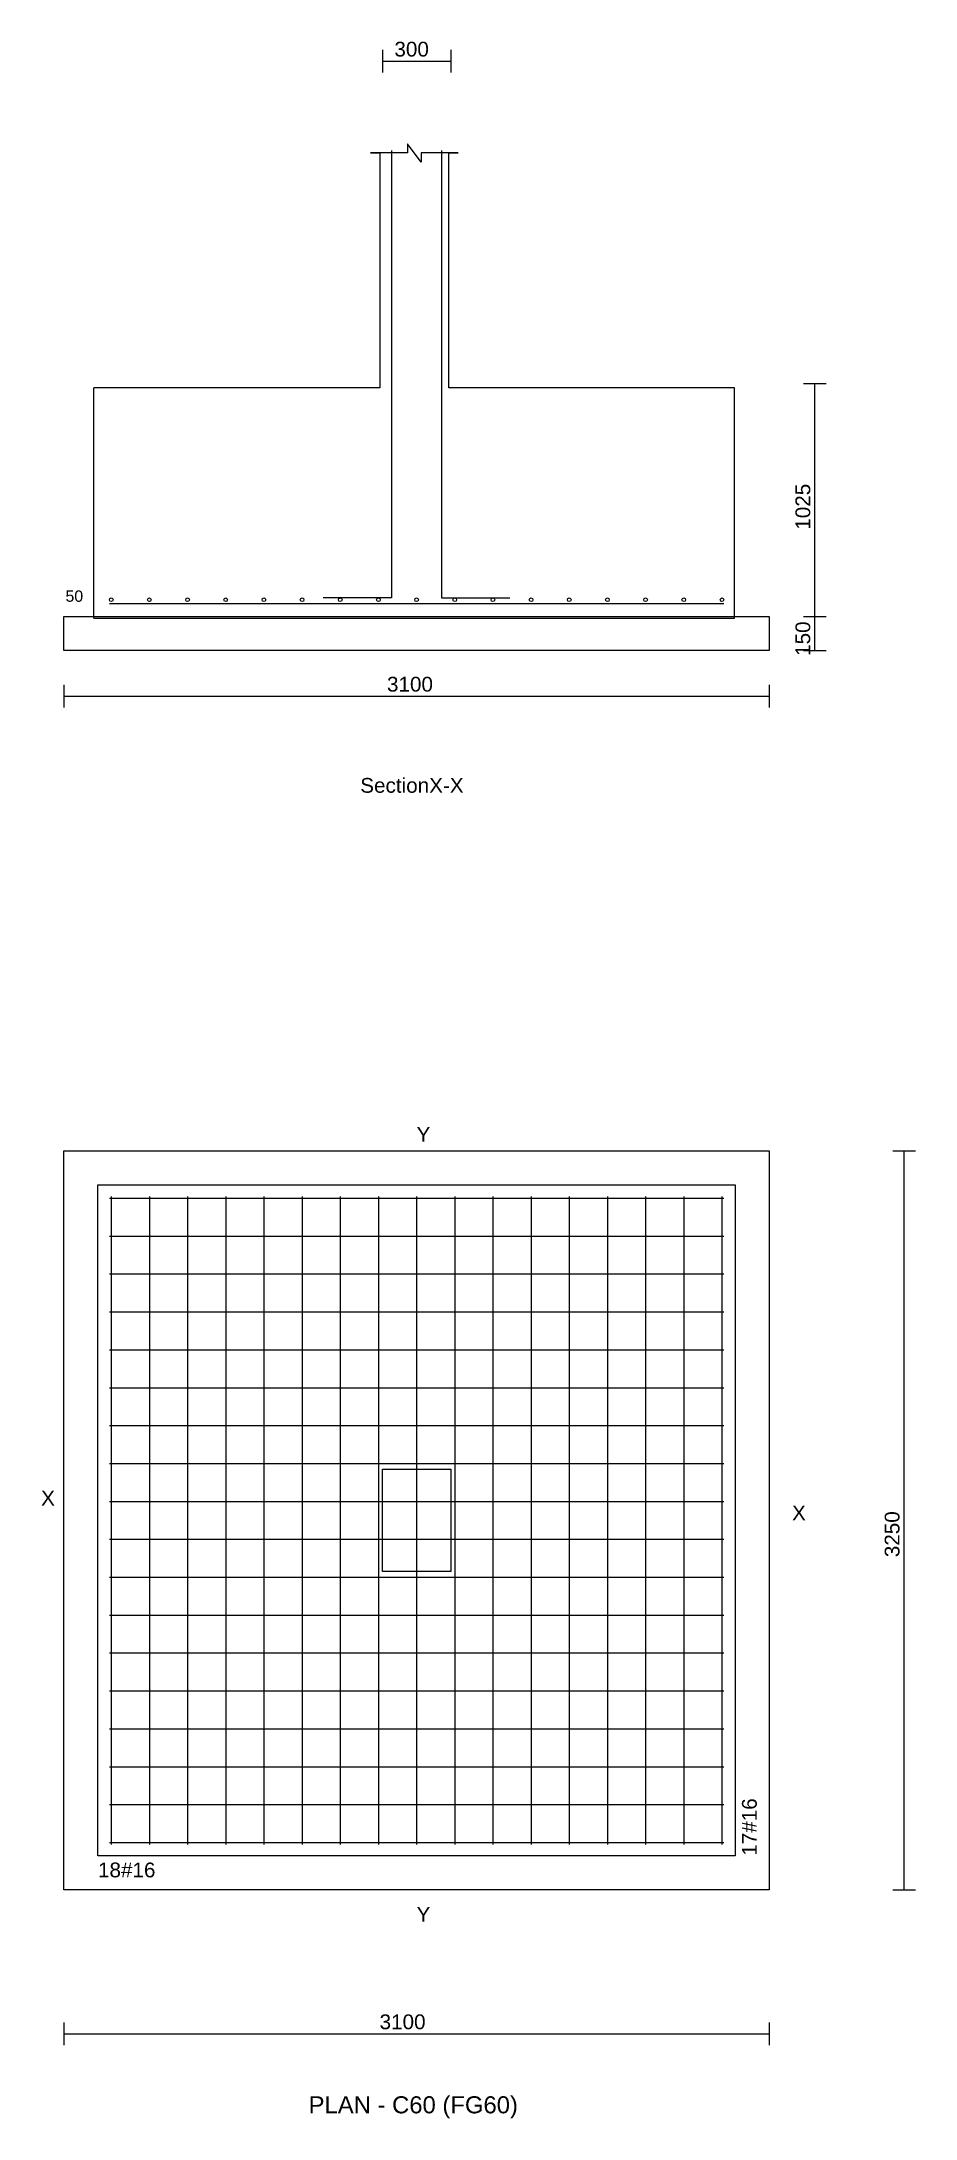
# Model space of a CAD drawing. Extents: x 0 to 27, y -1 to 285.
# Drawn here: x 22.38 to 26.22, y 213.72 to 222.85 of the extents above; entities that cross this region are included whole.
import ezdxf
from ezdxf.enums import TextEntityAlignment as Align

# ---------------------------------------------------------------- set-up
doc = ezdxf.new("R2010")
doc.units = 0
for name, color, linetype in [('Bottom_Cover', 7, 'CONTINUOUS'), ('Column_Bars', 4, 'CONTINUOUS'), ('Column_Dimension', 7, 'CONTINUOUS'), ('Columns', 4, 'CONTINUOUS'), ('dim_all', 7, 'CONTINUOUS'), ('Footing_Plan', 7, 'CONTINUOUS'), ('PCC', 2, 'CONTINUOUS'), ('PCC_Depth', 7, 'CONTINUOUS'), ('Pcc_Plan', 2, 'CONTINUOUS'), ('Plan', 7, 'CONTINUOUS'), ('Plan_Rf_Xdir', 1, 'CONTINUOUS'), ('Plan_Rf_Ydir', 3, 'CONTINUOUS'), ('Section', 2, 'CONTINUOUS'), ('SectionName', 3, 'CONTINUOUS'), ('Sectn_Rf_Xdir', 1, 'CONTINUOUS'), ('Sectn_Rf_Ydir', 3, 'CONTINUOUS'), ('Total_Depth', 7, 'CONTINUOUS'), ('X_Dimension', 7, 'CONTINUOUS')]:
    doc.layers.add(name, color=color, linetype=linetype)
doc.styles.add('STRUDS_Arial', font='ARIAL.TTF', dxfattribs={"height": 0.04})

msp = doc.modelspace()

# ---------------------------------------------------------------- texts
at = {"layer": 'Bottom_Cover', "style": 'STRUDS_Arial'}
msp.add_text('50', height=0.05, dxfattribs=at).set_placement((22.4821, 220.39))
at = {"layer": 'Column_Dimension', "style": 'STRUDS_Arial'}
msp.add_text('300', height=0.065, dxfattribs=at).set_placement((23.9275, 222.788))
at = {"layer": 'dim_all', "style": 'STRUDS_Arial'}
msp.add_text('3250 ', height=0.065, rotation=90, dxfattribs=at).set_placement((26.1472, 216.188))
msp.add_text('3100 ', height=0.065, dxfattribs=at).set_placement((23.8625, 214.112))
at = {"layer": 'PCC_Depth', "style": 'STRUDS_Arial'}
msp.add_text('150', height=0.065, rotation=90, dxfattribs=at).set_placement((25.755, 220.152))
at = {"layer": 'Plan', "style": 'STRUDS_Arial'}
msp.add_text('PLAN - C60 (FG60) ', height=0.075, dxfattribs=at).set_placement((24.025, 213.742), align=Align.CENTER)
at = {"layer": 'Plan_Rf_Xdir', "style": 'STRUDS_Arial'}
msp.add_text('18#16', height=0.065, dxfattribs=at).set_placement((22.625, 214.78))
at = {"layer": 'Plan_Rf_Ydir', "style": 'STRUDS_Arial'}
msp.add_text('17#16', height=0.065, rotation=90, dxfattribs=at).set_placement((25.52, 214.875))
at = {"layer": 'Section', "style": 'STRUDS_Arial'}
msp.add_text('SectionX-X', height=0.065, dxfattribs=at).set_placement((23.7775, 219.55))
at = {"layer": 'SectionName', "style": 'STRUDS_Arial'}
for s, p in [('Y', (24.025, 218.015)), ('X', (22.375, 216.415)), ('X', (25.675, 216.35)), ('Y', (24.025, 214.585))]:
    msp.add_text(s, height=0.065, dxfattribs=at).set_placement(p)
at = {"layer": 'Total_Depth', "style": 'STRUDS_Arial'}
msp.add_text('1025', height=0.065, rotation=90, dxfattribs=at).set_placement((25.755, 220.707))
at = {"layer": 'X_Dimension', "style": 'STRUDS_Arial'}
msp.add_text('3100', height=0.065, dxfattribs=at).set_placement((23.895, 219.995))

# ---------------------------------------------------------------- linework, layer by layer
at = {"layer": 'Column_Bars'}
for p, q in [((23.915, 222.375), (23.915, 220.407)), ((24.135, 222.375), (24.135, 220.407)), ((23.915, 220.407), (23.615, 220.407)), ((24.135, 220.407), (24.435, 220.407))]:
    msp.add_line(p, q, dxfattribs=at)
at = {"layer": 'Columns'}
for p, q in [((23.875, 216.125), (23.875, 216.575)), ((23.875, 216.575), (24.175, 216.575)), ((24.175, 216.575), (24.175, 216.125)), ((24.175, 216.125), (23.875, 216.125))]:
    msp.add_line(p, q, dxfattribs=at)
at = {"layer": 'dim_all'}
for p, q in [((23.875, 222.818), (23.875, 222.718)), ((24.175, 222.818), (24.175, 222.718)), ((23.875, 222.768), (24.175, 222.768)), ((25.725, 221.35), (25.825, 221.35)), ((25.775, 220.325), (25.775, 221.35)), ((25.725, 220.325), (25.825, 220.325)), ((25.725, 220.325), (25.825, 220.325)), ((25.775, 220.175), (25.775, 220.325)), ((25.725, 220.175), (25.825, 220.175)), ((22.475, 220.025), (22.475, 219.925)), ((22.475, 219.975), (25.575, 219.975)), ((25.575, 220.025), (25.575, 219.925)), ((26.1172, 217.975), (26.2172, 217.975)), ((26.1672, 214.725), (26.1672, 217.975)), ((26.1172, 214.725), (26.2172, 214.725)), ((22.475, 214.142), (22.475, 214.042)), ((25.575, 214.142), (25.575, 214.042)), ((22.475, 214.092), (25.575, 214.092))]:
    msp.add_line(p, q, dxfattribs=at)
at = {"layer": 'Footing_Plan'}
for p, q in [((22.625, 214.875), (22.625, 217.825)), ((22.625, 217.825), (25.425, 217.825)), ((25.425, 217.825), (25.425, 214.875)), ((25.425, 214.875), (22.625, 214.875))]:
    msp.add_line(p, q, dxfattribs=at)
at = {"layer": 'PCC'}
for p, q in [((22.475, 220.175), (22.475, 220.325)), ((22.475, 220.325), (25.575, 220.325)), ((22.475, 220.175), (22.475, 220.325)), ((22.475, 220.325), (25.575, 220.325)), ((25.575, 220.325), (25.575, 220.175)), ((25.575, 220.325), (25.575, 220.175)), ((25.575, 220.175), (22.475, 220.175)), ((25.575, 220.175), (22.475, 220.175))]:
    msp.add_line(p, q, dxfattribs=at)
at = {"layer": 'Pcc_Plan'}
for p, q in [((22.475, 214.725), (22.475, 217.975)), ((22.475, 217.975), (25.575, 217.975)), ((25.575, 217.975), (25.575, 214.725)), ((25.575, 214.725), (22.475, 214.725))]:
    msp.add_line(p, q, dxfattribs=at)
at = {"layer": 'Plan_Rf_Xdir'}
for p, q in [((22.675, 217.767), (25.375, 217.767)), ((22.675, 217.6), (25.375, 217.6)), ((22.675, 217.434), (25.375, 217.434)), ((22.675, 217.267), (25.375, 217.267)), ((22.675, 217.1), (25.375, 217.1)), ((22.675, 216.933), (25.375, 216.933)), ((22.675, 216.767), (25.375, 216.767)), ((22.675, 216.6), (25.375, 216.6)), ((22.675, 216.433), (25.375, 216.433)), ((22.675, 216.267), (25.375, 216.267)), ((22.675, 216.1), (25.375, 216.1)), ((22.675, 215.933), (25.375, 215.933)), ((22.675, 215.767), (25.375, 215.767)), ((22.675, 215.6), (25.375, 215.6)), ((22.675, 215.433), (25.375, 215.433)), ((22.675, 215.266), (25.375, 215.266)), ((22.675, 215.1), (25.375, 215.1)), ((22.675, 214.933), (25.375, 214.933))]:
    msp.add_line(p, q, dxfattribs=at)
at = {"layer": 'Plan_Rf_Ydir'}
for p, q in [((22.683, 217.775), (22.683, 214.925)), ((22.8507, 217.775), (22.8507, 214.925)), ((23.0185, 217.775), (23.0185, 214.925)), ((23.1862, 217.775), (23.1862, 214.925)), ((23.354, 217.775), (23.354, 214.925)), ((23.5217, 217.775), (23.5217, 214.925)), ((23.6895, 217.775), (23.6895, 214.925)), ((23.8572, 217.775), (23.8572, 214.925)), ((24.025, 217.775), (24.025, 214.925)), ((24.1927, 217.775), (24.1927, 214.925)), ((24.3605, 217.775), (24.3605, 214.925)), ((24.5282, 217.775), (24.5282, 214.925)), ((24.696, 217.775), (24.696, 214.925)), ((24.8637, 217.775), (24.8637, 214.925)), ((25.0315, 217.775), (25.0315, 214.925)), ((25.1992, 217.775), (25.1992, 214.925)), ((25.367, 217.775), (25.367, 214.925))]:
    msp.add_line(p, q, dxfattribs=at)
at = {"layer": 'Section'}
for p, q in [((23.863, 222.364), (23.8225, 222.364)), ((23.8225, 222.364), (23.863, 222.364)), ((23.9846, 222.364), (23.863, 222.364)), ((23.863, 222.364), (23.863, 221.331)), ((24.0453, 222.323), (23.9846, 222.404)), ((23.9846, 222.404), (23.9846, 222.364)), ((24.1669, 222.364), (24.0453, 222.364)), ((24.0453, 222.364), (24.0453, 222.323)), ((24.1669, 221.331), (24.1669, 222.364)), ((24.1669, 222.364), (24.2074, 222.364)), ((24.2074, 222.364), (24.1669, 222.364)), ((23.863, 221.331), (22.6071, 221.331)), ((22.6071, 220.318), (22.6071, 221.331)), ((23.863, 221.331), (23.863, 221.331)), ((23.863, 221.331), (23.863, 221.331)), ((23.863, 221.331), (23.863, 221.331)), ((25.4228, 221.331), (24.1669, 221.331)), ((24.1669, 221.331), (24.1669, 221.331)), ((24.1669, 221.331), (24.1669, 221.331)), ((24.1669, 221.331), (24.1669, 221.331)), ((25.4228, 220.318), (25.4228, 221.331)), ((22.6071, 220.318), (25.4228, 220.318))]:
    msp.add_line(p, q, dxfattribs=at)
at = {"layer": 'Sectn_Rf_Xdir'}
msp.add_line((22.675, 220.383), (25.375, 220.383), dxfattribs=at)
at = {"layer": 'Sectn_Rf_Ydir'}
for centre in [(22.683, 220.399), (22.8507, 220.399), (23.0185, 220.399), (23.1862, 220.399), (23.354, 220.399), (23.5217, 220.399), (23.6895, 220.399), (23.8572, 220.399), (24.025, 220.399), (24.1927, 220.399), (24.3605, 220.399), (24.5282, 220.399), (24.696, 220.399), (24.8637, 220.399), (25.0315, 220.399), (25.1992, 220.399), (25.367, 220.399)]:
    msp.add_circle(centre, 0.008, dxfattribs=at)

msp.set_redraw_order([(e.dxf.handle, doc.entitydb.next_handle()) for e in msp.query("TEXT MTEXT ATTDEF DIMENSION ARC_DIMENSION")])  # texts and dimensions are drawn at this point

doc.saveas('drawing.dxf')
